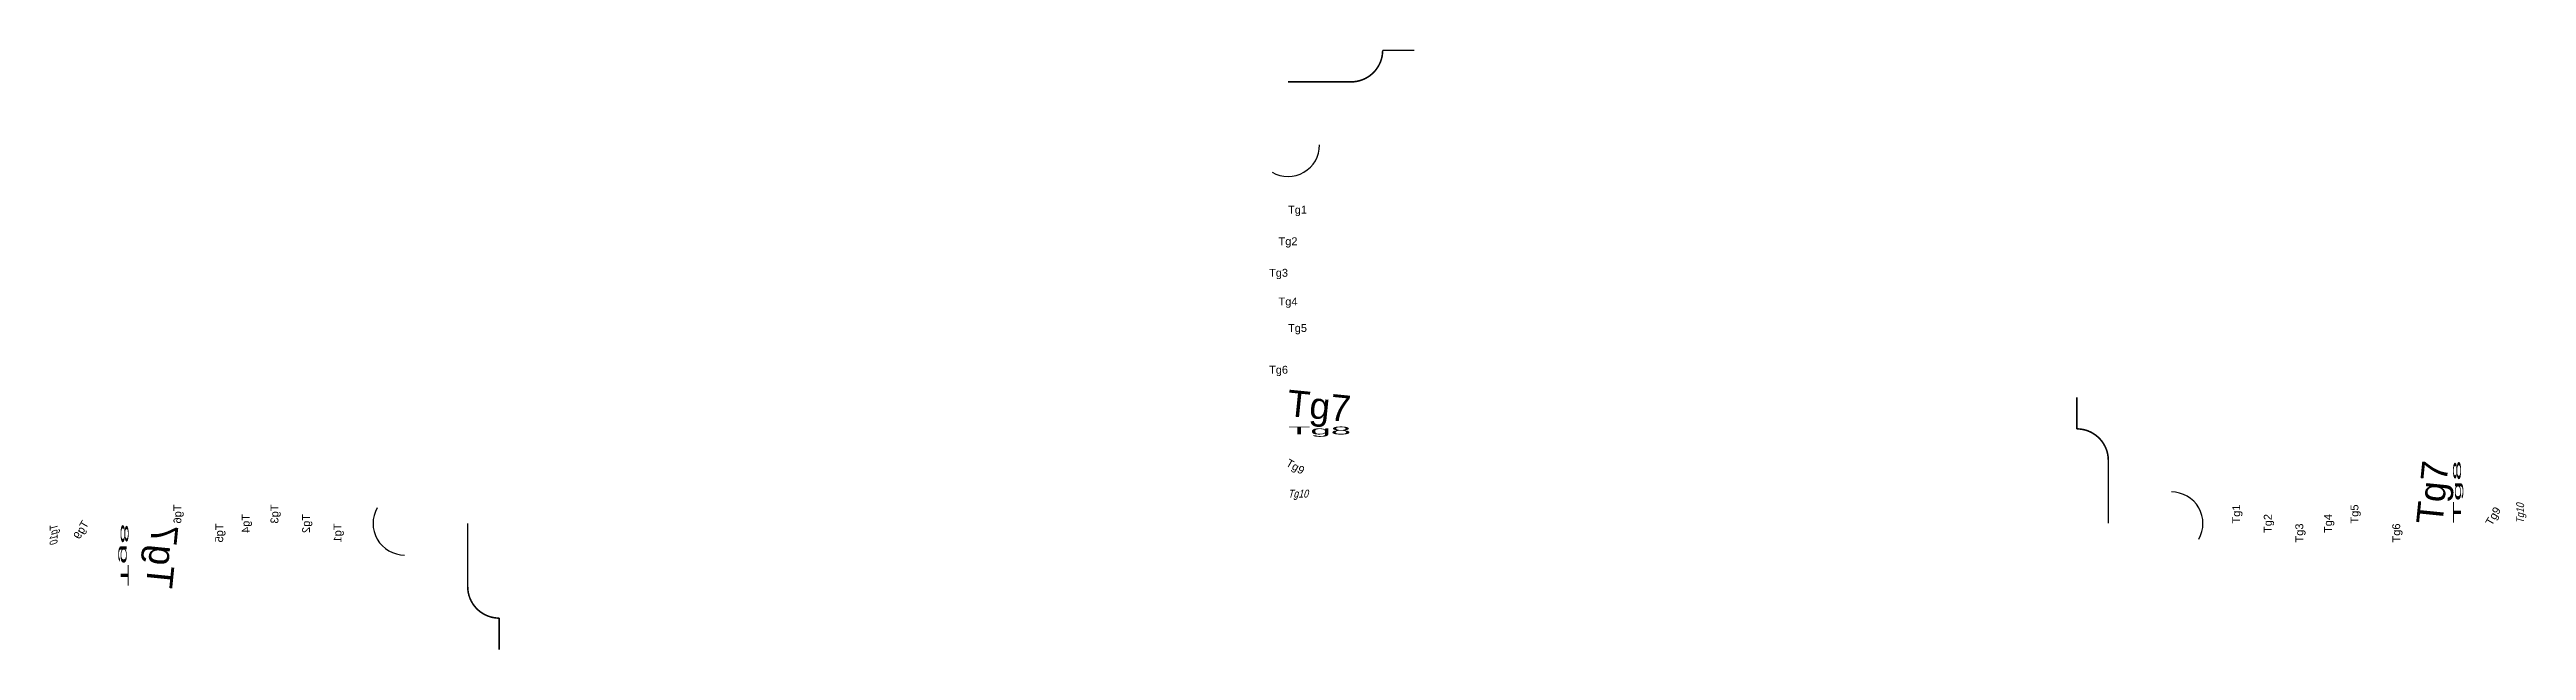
# Model space of a CAD drawing. Header units: millimetres. Extents: x -393 to 393, y -340 to 450.
# Drawn here: x -393 to 393, y -340 to -150 of the extents above; entities that cross this region are included whole.
import ezdxf
from ezdxf.enums import TextEntityAlignment as Align

# ---------------------------------------------------------------- set-up
doc = ezdxf.new("R2010")
doc.units = ezdxf.units.MM
doc.styles.get("Standard").update_dxf_attribs({"font": 'arial.ttf'})

msp = doc.modelspace()

# ---------------------------------------------------------------- texts
msp.add_text('Tg1', height=2.5).set_placement((0, -201.78))
msp.add_text('Tg2', height=2.5).set_placement((0, -211.78), align=Align.CENTER)
msp.add_text('Tg3', height=2.5).set_placement((0, -221.78), align=Align.RIGHT)
msp.add_text('Tg4', height=2.5).set_placement((0, -230), align=Align.MIDDLE)
msp.add_text('Tg5', height=2.5).set_placement((0, -236.77), align=Align.TOP_LEFT)
msp.add_text('Tg6', height=2.5).set_placement((0, -253.26), align=Align.BOTTOM_RIGHT)
for rotation, p, p2 in [(354.28941, (-0.59, -265.87), (19.41, -267.87)), (84.28941, (365.87, -300.59), (367.87, -280.59))]:
    msp.add_text('Tg7', height=8.35, rotation=rotation).set_placement(p, p2, align=Align.ALIGNED)
at = {"width": 3.323321}
msp.add_text('Tg8', height=2.5, dxfattribs=at).set_placement((0, -271.78), (20, -271.78), align=Align.FIT)
for s, rotation, p in [('Tg9', 330, (-0.89, -281.54)), ('Tg1', 90, (301.78, -300)), ('Tg9', 60, (381.54, -300.89))]:
    msp.add_text(s, height=2.5, rotation=rotation).set_placement(p)
msp.add_text('Tg8', height=2.5, rotation=90, dxfattribs=at).set_placement((371.78, -300), (371.78, -280), align=Align.FIT)
at = {"oblique": 15, "width": 0.8}
msp.add_text('Tg10', height=2.5, dxfattribs=at).set_placement((0, -291.78))
at = {"text_generation_flag": 2}
msp.add_text('Tg6', height=2.5, rotation=90, dxfattribs=at).set_placement((-350, -300), align=Align.BOTTOM_RIGHT)
msp.add_text('Tg4', height=2.5, rotation=90, dxfattribs=at).set_placement((-330, -300), align=Align.MIDDLE)
msp.add_text('Tg3', height=2.5, rotation=90, dxfattribs=at).set_placement((-320, -300), align=Align.RIGHT)
msp.add_text('Tg2', height=2.5, rotation=90, dxfattribs=at).set_placement((-310, -300), align=Align.CENTER)
msp.add_text('Tg2', height=2.5, rotation=90).set_placement((311.78, -300), align=Align.CENTER)
msp.add_text('Tg4', height=2.5, rotation=90).set_placement((330, -300), align=Align.MIDDLE)
msp.add_text('Tg5', height=2.5, rotation=90).set_placement((336.77, -300), align=Align.TOP_LEFT)
at = {"oblique": 15, "width": 0.8}
msp.add_text('Tg10', height=2.5, rotation=90, dxfattribs=at).set_placement((391.78, -300))
at = {"oblique": 15, "text_generation_flag": 2, "width": 0.8}
msp.add_text('Tg10', height=2.5, rotation=90, dxfattribs=at).set_placement((-390, -300))
at = {"text_generation_flag": 2}
for s, rotation, p in [('Tg9', 60, (-380, -300)), ('Tg1', 90, (-300, -300))]:
    msp.add_text(s, height=2.5, rotation=rotation, dxfattribs=at).set_placement(p)
at = {"text_generation_flag": 2, "width": 3.323321}
msp.add_text('Tg8', height=2.5, rotation=90, dxfattribs=at).set_placement((-370, -300), (-370, -320), align=Align.FIT)
at = {"text_generation_flag": 2}
msp.add_text('Tg7', height=8.35, rotation=84.28941, dxfattribs=at).set_placement((-360, -300), (-362, -320), align=Align.ALIGNED)
msp.add_text('Tg5', height=2.5, rotation=90, dxfattribs=at).set_placement((-340, -300), align=Align.TOP_LEFT)
msp.add_text('Tg3', height=2.5, rotation=90).set_placement((321.78, -300), align=Align.RIGHT)
msp.add_text('Tg6', height=2.5, rotation=90).set_placement((353.26, -300), align=Align.BOTTOM_RIGHT)

# ---------------------------------------------------------------- linework, layer by layer
at = {"const_width": 0.5}
for points in [[(0, -160), (20, -160, 0.414214), (30, -150), (40, -150)], [(260, -300), (260, -280, 0.414214), (250, -270), (250, -260)], [(-260, -300), (-260, -320, 0.414214), (-250, -330), (-250, -340)]]:
    msp.add_lwpolyline(points, format="xyb", dxfattribs=at)
for centre, start, end in [((0, -180), 240, 0), ((280, -300), 330, 90), ((-280, -300), 150, 270)]:
    msp.add_arc(centre, 10, start, end)

msp.set_redraw_order([(e.dxf.handle, doc.entitydb.next_handle()) for e in msp.query("TEXT MTEXT ATTDEF DIMENSION ARC_DIMENSION")])  # texts and dimensions are drawn at this point

doc.saveas('drawing.dxf')
